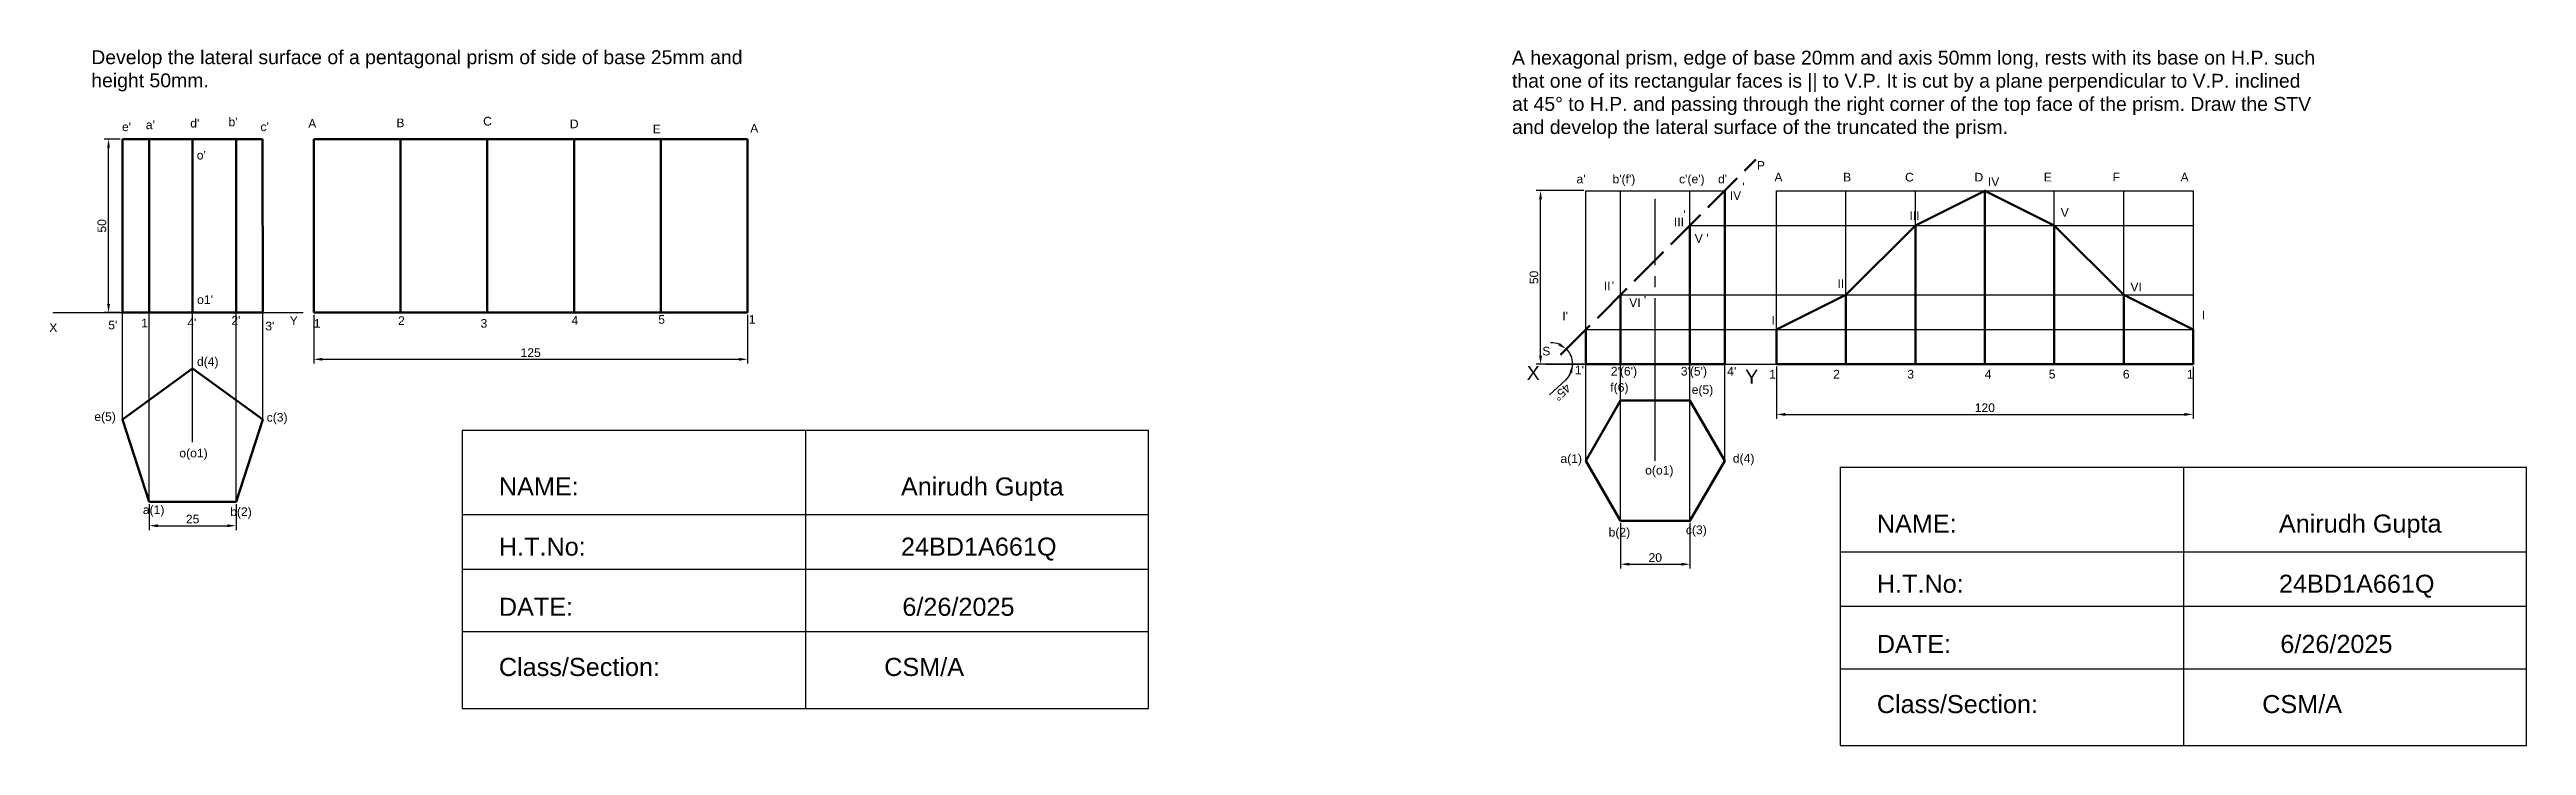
# Model space of a CAD drawing. Header units: inches. Extents: x 14 to 3829, y 5 to 1519.
# Drawn here: x 939 to 1653, y 475 to 676 of the extents above; entities that cross this region are included whole.
import ezdxf

# ---------------------------------------------------------------- set-up
doc = ezdxf.new("R2010")
doc.units = ezdxf.units.IN
doc.header["$MEASUREMENT"] = 0
doc.linetypes.add('ACAD_ISO02W100', pattern=[15, 12, -3])
doc.linetypes.add('CENTER2', pattern=[28.575, 19.05, -3.175, 3.175, -3.175])
doc.styles.get("Standard").update_dxf_attribs({"font": 'arial.ttf'})
doc.dimstyles.new('ISO-25', dxfattribs={"dimtxt": 2.5, "dimasz": 2.5, "dimexe": 1.25, "dimexo": 0.625, "dimtad": 1, "dimtxsty": 'Standard', "dimcen": 2.5, "dimadec": 0, "dimazin": 0, "dimtfac": 1, "dimtmove": 0, "dimatfit": 3, "dimfxl": 1, "dimarcsym": 0})

msp = doc.modelspace()

# ---------------------------------------------------------------- texts
for s, height, p in [("e'", 2.5, (960.106, 652.132)), ("a'", 2.5, (966.974, 652.696)), ("d'", 2.5, (979.77, 653.166)), ("b'", 2.5, (990.779, 653.542)), ("c'", 2.5, (999.999, 652.132)), ('A', 2.5, (1013.756, 653.09)), ('B', 2.5, (1039.159, 653.268)), ('C', 2.5, (1064.141, 653.749)), ('D', 2.5, (1089.123, 652.968)), ('E', 2.5, (1113.024, 651.469)), ('A', 2.5, (1141.084, 651.697)), ("o'", 2.5, (981.652, 643.95)), ('P', 2.5, (1431.079, 640.997)), ("a'        b'(f')             c'(e')    d'", 2.5, (1379.122, 637.084)), ("'", 2.5, (1426.879, 634.762)), ('A                  B                C                  D                  E                  F                  A', 2.5, (1436.13, 637.622)), ('IV', 2.5, (1497.633, 636.338)), ("'", 2.5, (1409.871, 626.822)), ('IV', 2.5, (1423.265, 632.325)), ('III', 2.5, (1475.05, 626.556)), ('V', 2.5, (1518.615, 627.45)), ('III', 2.5, (1407.186, 624.738)), ('V', 2.5, (1413.178, 619.946)), ("   '", 2.5, (1413.639, 620.002)), ('II', 2.5, (1387.011, 606.27)), ("'", 2.5, (1389.299, 606.27)), ('II', 2.5, (1454.287, 606.93)), ('VI', 2.5, (1538.689, 606.006)), ("o1'", 2.5, (981.745, 602.341)), ("I'", 2.5, (1375.027, 597.584)), ('VI', 2.5, (1394.302, 601.478)), (" '", 2.5, (1397.549, 602.085)), ('I', 2.5, (1559.251, 597.933)), ('X', 2.5, (939.157, 594.266)), ("5'", 2.5, (956.154, 595.005)), ("1'", 2.5, (965.656, 595.569)), ("4'", 2.5, (978.923, 595.663)), ("2'", 2.5, (991.625, 596.322)), ("3'", 2.5, (1001.41, 594.723)), ('Y', 2.5, (1008.422, 596.293)), ('1', 2.5, (1015.343, 595.486)), ('2', 2.5, (1039.629, 596.266)), ('3', 2.5, (1063.41, 595.486)), ('4', 2.5, (1089.616, 596.39)), ('5', 2.5, (1114.598, 596.631)), ('1', 2.5, (1140.661, 596.631)), ('I', 2.5, (1435.279, 596.396)), ('d(4)', 2.5, (981.703, 584.48)), ('S', 2.5, (1369.269, 587.506)), ('X', 4, (1364.798, 580.463)), ("1'", 2.5, (1378.652, 582.049)), ('f(6)', 2.5, (1388.868, 577.068)), ("2'(6')             3'(5')      4'", 2.5, (1389.022, 581.704)), ('e(5)', 2.5, (1412.303, 576.382)), ('Y', 4, (1427.715, 579.358)), ('1                 2                    3                     4                 5                    6                 1', 2.5, (1434.63, 580.853)), ('e(5)', 2.5, (952.133, 568.623)), ('c(3)', 2.5, (1001.791, 568.435)), ('o(o1)', 2.5, (976.634, 558.114)), ('a(1)', 2.5, (1374.501, 556.531)), ('d(4)', 2.5, (1424.168, 556.583)), ('o(o1)', 2.5, (1398.902, 553.176)), ('a(1)', 2.5, (966.12, 541.787)), ('b(2)', 2.5, (991.277, 541.224)), ('b(2)', 2.5, (1388.377, 535.314)), ('c(3)', 2.5, (1410.636, 536))]:
    msp.add_text(s, height=height).set_placement(p)
at = {"attachment_point": 1}
for s, width, gutter_width, insert, char_height in [('Develop the lateral surface of a pentagonal prism of side of base 25mm and height 50mm.', 203.3806, 15, (951.262, 675.433), 4), ('A hexagonal prism, edge of base 20mm and axis 50mm long, rests with its base on H.P. such that one of its rectangular faces is || to V.P. It is cut by a plane perpendicular to V.P. inclined at 45° to H.P. and passing through the right corner of the top face of the prism. Draw the STV and develop the lateral surface of the truncated the prism.', 230.93468, 12.5, (1360.544, 675.313), 4), ('NAME:                                              Anirudh Gupta\\P\\PH.T.No:                                             24BD1A661Q\\P\\PDATE:                                               6/26/2025\\P\\PClass/Section:                                CSM/A', 175.89946, 12.5, (1068.68, 552.352), 5.2), ('NAME:                                              Anirudh Gupta\\P\\PH.T.No:                                             24BD1A661Q\\P\\PDATE:                                               6/26/2025\\P\\PClass/Section:                                CSM/A', 175.89946, 12.5, (1465.649, 541.652), 5.2)]:
    msp.add_mtext_dynamic_manual_height_columns(s, width=width, gutter_width=gutter_width, heights=[0], dxfattribs=dict(at, insert=insert, char_height=char_height))

# ---------------------------------------------------------------- blocks, each defined once
blk = doc.blocks.new('*D36')
at = {"color": 0, "lineweight": -2, "transparency": 16777216}
for p, q in [((967.96, 544.68), (967.96, 537.18)), ((992.96, 544.68), (992.96, 537.18)), ((970.46, 538.43), (990.46, 538.43))]:
    blk.add_line(p, q, dxfattribs=at)
at = {"color": 0, "transparency": 16777216}
for points in [[(970.46, 538.85), (970.46, 538.02), (967.96, 538.43)], [(990.46, 538.85), (990.46, 538.02), (992.96, 538.43)]]:
    blk.add_solid(points, dxfattribs=at)
at = {"layer": 'Defpoints', "color": 0, "transparency": 16777216}
for p in [(967.96, 545.3), (992.96, 545.3), (992.96, 538.43)]:
    blk.add_point(p, dxfattribs=at)
at = {"color": 0, "transparency": 16777216, "insert": (980.46, 540.34), "char_height": 2.5, "attachment_point": 5}
blk.add_mtext('25', dxfattribs=at)
blk = doc.blocks.new('*D37')
at = {"color": 0, "lineweight": -2, "transparency": 16777216}
for p, q in [((959.61, 649.83), (954.99, 649.83)), ((956.24, 602.33), (956.24, 647.33)), ((959.61, 599.83), (954.99, 599.83))]:
    blk.add_line(p, q, dxfattribs=at)
at = {"color": 0, "transparency": 16777216}
for points in [[(955.82, 647.33), (956.65, 647.33), (956.24, 649.83)], [(955.82, 602.33), (956.65, 602.33), (956.24, 599.83)]]:
    blk.add_solid(points, dxfattribs=at)
at = {"layer": 'Defpoints', "color": 0, "transparency": 16777216}
for p in [(956.24, 649.83), (960.23, 649.83), (960.23, 599.83)]:
    blk.add_point(p, dxfattribs=at)
at = {"color": 0, "transparency": 16777216, "insert": (954.33, 624.83), "char_height": 2.5, "attachment_point": 5, "rotation": 90}
blk.add_mtext('50', dxfattribs=at)
blk = doc.blocks.new('*D38')
at = {"color": 0, "lineweight": -2, "transparency": 16777216}
for p, q in [((1015.34, 599.2), (1015.34, 585.15)), ((1140.34, 599.2), (1140.34, 585.15)), ((1017.84, 586.4), (1137.84, 586.4))]:
    blk.add_line(p, q, dxfattribs=at)
at = {"color": 0, "transparency": 16777216}
for points in [[(1017.84, 586.81), (1017.84, 585.98), (1015.34, 586.4)], [(1137.84, 586.81), (1137.84, 585.98), (1140.34, 586.4)]]:
    blk.add_solid(points, dxfattribs=at)
at = {"layer": 'Defpoints', "color": 0, "transparency": 16777216}
for p in [(1015.34, 599.83), (1140.34, 599.83), (1140.34, 586.4)]:
    blk.add_point(p, dxfattribs=at)
at = {"color": 0, "transparency": 16777216, "insert": (1077.84, 588.3), "char_height": 2.5, "attachment_point": 5}
blk.add_mtext('125', dxfattribs=at)
blk = doc.blocks.new('*D46')
at = {"color": 0, "lineweight": -2, "transparency": 16777216}
blk.add_line((1376, 580.4), (1371.38, 576.18), dxfattribs=at)
for start, end in [(68.26605, 91.53209), (0, 45), (312.43261, 0), (313.46791, 336.73395)]:
    blk.add_arc((1371.82, 584.98), 6.2, start, end, dxfattribs=at)
at = {"color": 0, "transparency": 16777216}
for points in [[(1374.34, 591.08), (1373.88, 590.39), (1376.2, 589.36)], [(1377.1, 582.61), (1377.92, 582.44), (1378.02, 584.98)]]:
    blk.add_solid(points, dxfattribs=at)
at = {"layer": 'Defpoints', "color": 0, "transparency": 16777216}
for p in [(1430.77, 643.93), (1374.52, 587.68), (1377.19, 588.08), (1370.3, 584.98), (1556.76, 584.98)]:
    blk.add_point(p, dxfattribs=at)
at = {"color": 0, "transparency": 16777216, "insert": (1374.97, 576.89), "char_height": 2.5, "attachment_point": 5, "rotation": 222.43261}
blk.add_mtext('45°', dxfattribs=at)
blk = doc.blocks.new('*D47')
at = {"color": 0, "lineweight": -2, "transparency": 16777216}
for p, q in [((1436.76, 584.35), (1436.76, 569.25)), ((1556.76, 584.35), (1556.76, 569.25)), ((1439.26, 570.5), (1554.26, 570.5))]:
    blk.add_line(p, q, dxfattribs=at)
at = {"color": 0, "transparency": 16777216}
for points in [[(1439.26, 570.92), (1439.26, 570.09), (1436.76, 570.5)], [(1554.26, 570.92), (1554.26, 570.09), (1556.76, 570.5)]]:
    blk.add_solid(points, dxfattribs=at)
at = {"layer": 'Defpoints', "color": 0, "transparency": 16777216}
for p in [(1436.76, 584.98), (1556.76, 584.98), (1556.76, 570.5)]:
    blk.add_point(p, dxfattribs=at)
at = {"color": 0, "transparency": 16777216, "insert": (1496.76, 572.41), "char_height": 2.5, "attachment_point": 5}
blk.add_mtext('120', dxfattribs=at)
blk = doc.blocks.new('*D48')
at = {"color": 0, "lineweight": -2, "transparency": 16777216}
for p, q in [((1381.19, 634.98), (1367.52, 634.98)), ((1368.77, 587.48), (1368.77, 632.48)), ((1381.19, 584.98), (1367.52, 584.98))]:
    blk.add_line(p, q, dxfattribs=at)
at = {"color": 0, "transparency": 16777216}
for points in [[(1368.35, 632.48), (1369.19, 632.48), (1368.77, 634.98)], [(1368.35, 587.48), (1369.19, 587.48), (1368.77, 584.98)]]:
    blk.add_solid(points, dxfattribs=at)
at = {"layer": 'Defpoints', "color": 0, "transparency": 16777216}
for p in [(1368.77, 634.98), (1381.82, 634.98), (1381.82, 584.98)]:
    blk.add_point(p, dxfattribs=at)
at = {"color": 0, "transparency": 16777216, "insert": (1366.87, 609.98), "char_height": 2.5, "attachment_point": 5, "rotation": 90}
blk.add_mtext('50', dxfattribs=at)
blk = doc.blocks.new('*D49')
at = {"color": 0, "lineweight": -2, "transparency": 16777216}
for p, q in [((1391.82, 539.22), (1391.82, 526.1)), ((1411.82, 539.22), (1411.82, 526.1)), ((1394.32, 527.35), (1409.32, 527.35))]:
    blk.add_line(p, q, dxfattribs=at)
at = {"color": 0, "transparency": 16777216}
for points in [[(1394.32, 527.76), (1394.32, 526.93), (1391.82, 527.35)], [(1409.32, 527.76), (1409.32, 526.93), (1411.82, 527.35)]]:
    blk.add_solid(points, dxfattribs=at)
at = {"layer": 'Defpoints', "color": 0, "transparency": 16777216}
for p in [(1391.82, 539.84), (1411.82, 539.84), (1411.82, 527.35)]:
    blk.add_point(p, dxfattribs=at)
at = {"color": 0, "transparency": 16777216, "insert": (1401.82, 529.25), "char_height": 2.5, "attachment_point": 5}
blk.add_mtext('20', dxfattribs=at)

# ---------------------------------------------------------------- dimensions: what is measured, and where the dimension line sits
for base, p1, p2, picture, middle in [((956.235, 649.825), (960.23, 599.825), (960.23, 649.825), '*D37', (954.334, 624.825)), ((1368.768, 634.977), (1381.817, 584.977), (1381.817, 634.977), '*D48', (1366.867, 609.977))]:
    dim = msp.add_linear_dim(base=base, p1=p1, p2=p2, angle=90, dimstyle='ISO-25')
    dim.commit()
    dim.dimension.update_dxf_attribs({"geometry": picture, "text_midpoint": middle})
dim = msp.add_angular_dim_2l(base=(1377.186, 588.077), line1=((1370.3, 584.977), (1556.759, 584.977)), line2=((1374.519, 587.679), (1430.774, 643.934)), dimstyle='ISO-25')
dim.commit()
dim.dimension.update_dxf_attribs({"geometry": '*D46', "text_midpoint": (1374.971, 576.892)})
dim = msp.add_linear_dim(base=(1140.343, 586.397), p1=(1015.343, 599.825), p2=(1140.343, 599.825), dimstyle='ISO-25')
dim.commit()
dim.dimension.update_dxf_attribs({"geometry": '*D38', "text_midpoint": (1077.843, 586.397), "dimtype": 160})
for base, p1, p2, picture, middle in [((1556.759, 570.504), (1436.759, 584.977), (1556.759, 584.977), '*D47', (1496.759, 572.405)), ((992.955, 538.435), (967.955, 545.301), (992.955, 545.301), '*D36', (980.455, 540.336)), ((1411.817, 527.346), (1391.817, 539.842), (1411.817, 539.842), '*D49', (1401.817, 529.248))]:
    dim = msp.add_linear_dim(base=base, p1=p1, p2=p2, dimstyle='ISO-25')
    dim.commit()
    dim.dimension.update_dxf_attribs({"geometry": picture, "text_midpoint": middle})

# ---------------------------------------------------------------- linework, layer by layer
at = {"lineweight": 60}
for p, q in [((960.23, 599.825), (960.23, 649.825)), ((960.23, 649.825), (1000.542, 649.825)), ((967.955, 599.825), (967.955, 649.825)), ((980.455, 599.825), (980.455, 649.825)), ((992.955, 599.825), (992.955, 649.825)), ((1000.681, 599.825), (1000.542, 649.825)), ((1140.343, 649.825), (1015.343, 649.825)), ((1015.343, 649.825), (1015.343, 599.825)), ((1040.343, 649.825), (1040.343, 599.825)), ((1065.343, 649.825), (1065.343, 599.825)), ((1090.343, 649.825), (1090.343, 599.825)), ((1115.343, 649.825), (1115.343, 599.825)), ((1140.343, 599.825), (1140.343, 649.825)), ((960.23, 599.825), (1000.681, 599.825)), ((1015.343, 599.825), (1140.343, 599.825)), ((1381.817, 584.977), (1421.817, 584.977))]:
    msp.add_line(p, q, dxfattribs=at)
at = {"linetype": 'ACAD_ISO02W100', "lineweight": 53}
msp.add_line((1374.519, 587.679), (1430.774, 643.934), dxfattribs=at)
for p, q in [((1381.817, 584.977), (1381.817, 634.977)), ((1381.817, 634.977), (1421.817, 634.977)), ((1391.817, 584.977), (1391.817, 634.977)), ((1411.817, 584.977), (1411.817, 634.977)), ((1421.817, 584.977), (1421.817, 634.977)), ((1436.759, 584.977), (1436.759, 634.977)), ((1436.759, 634.977), (1556.759, 634.977)), ((1456.759, 584.977), (1456.759, 634.977)), ((1476.759, 584.977), (1476.759, 634.977)), ((1496.759, 584.977), (1496.759, 634.977)), ((1516.759, 584.977), (1516.759, 634.977)), ((1536.759, 584.977), (1536.759, 634.977)), ((1556.759, 634.977), (1556.759, 584.977)), ((1411.817, 624.977), (1556.759, 624.977)), ((940.141, 599.825), (1012.307, 599.825)), ((960.23, 569.077), (960.23, 599.825)), ((967.955, 545.301), (967.955, 599.825)), ((980.455, 562.505), (980.455, 599.825)), ((992.955, 545.301), (992.955, 599.825)), ((1000.681, 569.077), (1000.681, 599.825)), ((1391.817, 604.977), (1556.759, 604.977)), ((1381.817, 594.977), (1556.759, 594.977)), ((1370.3, 584.977), (1556.759, 584.977)), ((1381.817, 557.163), (1381.817, 584.977)), ((1391.817, 539.842), (1391.817, 584.977)), ((1401.817, 557.163), (1401.817, 584.977)), ((1411.817, 539.842), (1411.817, 584.977)), ((1421.817, 557.163), (1421.817, 584.977)), ((1556.759, 584.977), (1436.759, 584.977)), ((1058.151, 566.005), (1058.151, 485.817)), ((1058.151, 566.005), (1255.819, 566.005)), ((1156.985, 566.005), (1156.985, 485.817)), ((1255.819, 485.817), (1255.819, 566.005)), ((1455.12, 555.304), (1455.12, 475.116)), ((1455.12, 555.304), (1652.788, 555.304)), ((1553.954, 555.304), (1553.954, 475.116)), ((1652.788, 475.116), (1652.788, 555.304)), ((1058.151, 541.649), (1255.819, 541.649)), ((1455.12, 530.948), (1652.788, 530.948)), ((1058.151, 525.911), (1255.819, 525.911)), ((1455.12, 515.21), (1652.788, 515.21)), ((1058.151, 507.925), (1255.819, 507.925)), ((1455.12, 497.224), (1652.788, 497.224)), ((1058.151, 485.817), (1255.819, 485.817)), ((1455.12, 475.116), (1652.788, 475.116))]:
    msp.add_line(p, q)
at = {"linetype": 'CENTER2'}
msp.add_line((1401.817, 584.977), (1401.817, 634.977), dxfattribs=at)
at = {"lineweight": 53}
for p, q in [((1421.817, 634.977), (1421.817, 584.977)), ((1496.759, 634.977), (1496.759, 584.977)), ((1411.817, 624.977), (1411.817, 584.977)), ((1476.759, 624.977), (1476.759, 584.977)), ((1516.759, 624.977), (1516.759, 584.977)), ((1391.817, 604.977), (1391.817, 584.977)), ((1456.759, 584.977), (1456.759, 604.977)), ((1536.759, 604.977), (1536.759, 584.977)), ((1381.817, 594.977), (1381.817, 584.977))]:
    msp.add_line(p, q, dxfattribs=at)
at = {"lineweight": 70}
msp.add_lwpolyline([(1556.759, 584.977), (1436.759, 584.977), (1436.759, 594.977), (1456.759, 604.977), (1476.759, 624.977), (1496.759, 634.977), (1516.759, 624.977), (1536.759, 604.977), (1556.759, 594.977), (1556.759, 584.977), (1436.759, 584.977)], dxfattribs=at)
at = {"lineweight": 60}
for points in [[(967.955, 545.301), (992.955, 545.301), (1000.681, 569.077), (980.455, 583.772), (960.23, 569.077)], [(1391.817, 539.842), (1411.817, 539.842), (1421.817, 557.163), (1411.817, 574.483), (1391.817, 574.483), (1381.817, 557.163)]]:
    msp.add_lwpolyline(points, close=True, dxfattribs=at)

msp.set_redraw_order([(e.dxf.handle, doc.entitydb.next_handle()) for e in msp.query("TEXT MTEXT ATTDEF DIMENSION ARC_DIMENSION")])  # texts and dimensions are drawn at this point

doc.saveas('drawing.dxf')
